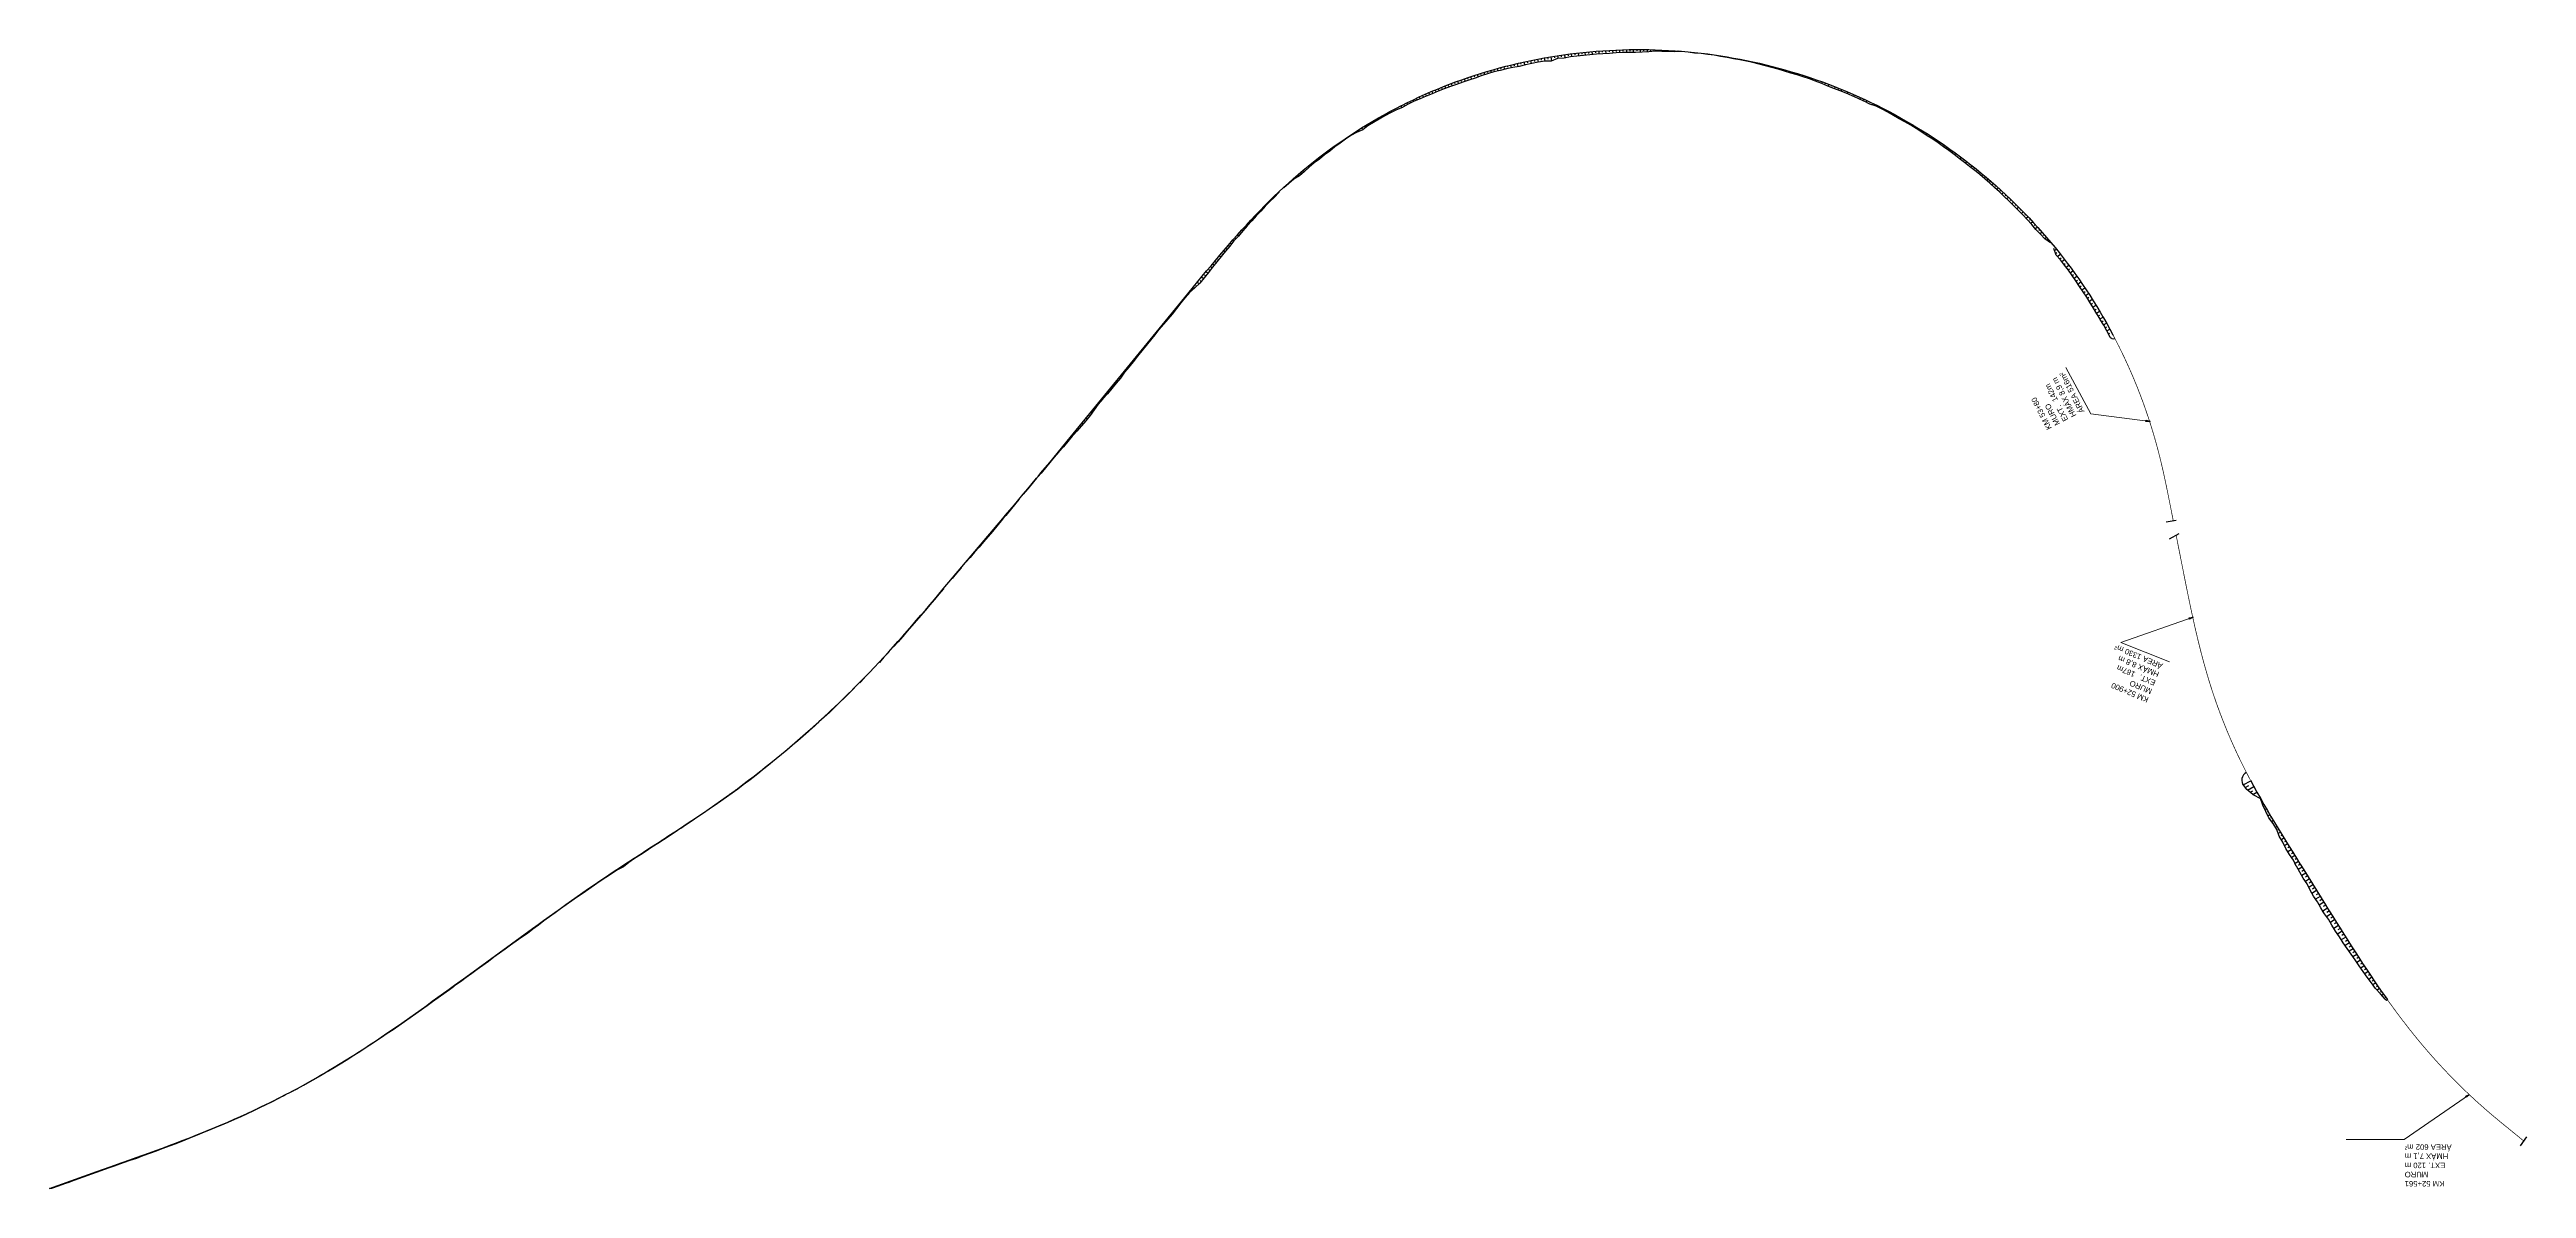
# Model space of a CAD drawing. Header units: metres. Extents: x 288738 to 324331, y 7399322 to 7465117.
# Drawn here: x 312803 to 314604, y 7432066 to 7432894 of the extents above; entities that cross this region are included whole.
import ezdxf

# ---------------------------------------------------------------- set-up
doc = ezdxf.new("R2010")
doc.units = ezdxf.units.M
doc.header["$LTSCALE"] = 10
for name, color, linetype in [('F-HZ-ATERRO-TALUDE', 110, 'Continuous'), ('F-HZ-MUROS', 210, 'Continuous'), ('F-HZ-PIANO-CORTE', 10, 'Continuous'), ('F-HZ-TALUDE', 2, 'Continuous')]:
    doc.layers.add(name, color=color, linetype=linetype)
doc.layers.add('U-HZ-TEXTO-MUROS', color=2, linetype='Continuous', lineweight=0)
doc.styles.add('ARIAL', font='arial.ttf')
doc.styles.add('DIM', font='arial.ttf', dxfattribs={"width": 0.8})
doc.dimstyles.new('U-1_2000', dxfattribs={"dimscale": 2, "dimtxt": 1.5, "dimasz": 0.75, "dimexe": 0.75, "dimexo": 0.75, "dimgap": 0.25, "dimtad": 1, "dimzin": 4, "dimtxsty": 'DIM', "dimblk": 'ARCHTICK', "dimcen": 0.7, "dimdle": 0.75, "dimclrd": 256, "dimclre": 256, "dimclrt": 256, "dimaunit": 1, "dimadec": 3, "dimazin": 2, "dimtfac": 1, "dimtofl": 0, "dimtmove": 0, "dimatfit": 3, "dimldrblk": 'CLOSEDBLANK', "dimfxl": 0, "dimtolj": 1, "dimtzin": 0, "dimlwd": -1, "dimlwe": -1, "dimarcsym": 0})

# ---------------------------------------------------------------- blocks, each defined once
blk = doc.blocks.new('_ArchTick')
at = {"color": 0, "linetype": 'ByBlock', "const_width": 0.15}
blk.add_lwpolyline([(-0.5, -0.5), (0.5, 0.5)], dxfattribs=at)

msp = doc.modelspace()

# ---------------------------------------------------------------- linework, layer by layer
at = {"layer": 'F-HZ-ATERRO-TALUDE', "linetype": 'Continuous', "lineweight": -3}
for p, q in [((313911.725, 7432891.275), (313911.852, 7432890.21)), ((313914.221, 7432891.567), (313914.469, 7432889.361)), ((313916.719, 7432891.841), (313916.84, 7432890.696)), ((313919.22, 7432892.099), (313919.447, 7432889.81)), ((313921.721, 7432892.342), (313921.824, 7432891.236)), ((313924.224, 7432892.567), (313924.412, 7432890.399)), ((313926.729, 7432892.78), (313926.815, 7432891.71)), ((313929.235, 7432892.97), (313929.395, 7432890.796)), ((313931.742, 7432893.152), (313931.817, 7432892.036)), ((313934.251, 7432893.309), (313934.389, 7432891.047)), ((313936.761, 7432893.461), (313936.823, 7432892.318)), ((313939.272, 7432893.584), (313939.377, 7432891.375)), ((313941.781, 7432893.704), (313941.825, 7432892.641)), ((313944.292, 7432893.794), (313944.365, 7432891.714)), ((313946.804, 7432893.881), (313946.833, 7432892.861)), ((313949.316, 7432893.94), (313949.361, 7432891.893)), ((313951.829, 7432893.993), (313951.845, 7432892.966)), ((313954.342, 7432894.022), (313954.361, 7432891.967)), ((313956.854, 7432894.04), (313956.857, 7432893.034)), ((313959.363, 7432894.038), (313959.356, 7432892.157)), ((313961.871, 7432894.024), (313961.862, 7432893.148)), ((313964.378, 7432893.991), (313964.351, 7432892.373)), ((313966.88, 7432893.943), (313966.864, 7432893.226)), ((313969.377, 7432893.88), (313969.342, 7432892.678)), ((313971.878, 7432893.798), (313971.858, 7432893.256)), ((313974.382, 7432893.704), (313974.339, 7432892.662)), ((313976.886, 7432893.589), (313976.862, 7432893.094)), ((313979.388, 7432893.465), (313979.337, 7432892.531)), ((313981.887, 7432893.316), (313981.862, 7432892.904)), ((313984.384, 7432893.161), (313984.336, 7432892.458)), ((313986.87, 7432892.98), (313986.852, 7432892.749)), ((313989.351, 7432892.796), (313989.334, 7432892.589)), ((313991.842, 7432892.581), (313991.832, 7432892.464)), ((313994.334, 7432892.364), (313994.308, 7432892.087)), ((313996.821, 7432892.118), (313996.802, 7432891.922)), ((313999.309, 7432891.868), (313999.259, 7432891.392)), ((314001.795, 7432891.591), (314001.774, 7432891.402)), ((314004.279, 7432891.308), (314004.245, 7432891.025)), ((313833.691, 7432873.529), (313834.014, 7432872.582)), ((313836.073, 7432874.331), (313836.699, 7432872.455)), ((313838.457, 7432875.126), (313838.759, 7432874.199)), ((313840.848, 7432875.894), (313841.416, 7432874.114)), ((313843.239, 7432876.658), (313843.504, 7432875.808)), ((313845.641, 7432877.393), (313846.161, 7432875.685)), ((313848.044, 7432878.124), (313848.298, 7432877.269)), ((313850.455, 7432878.829), (313850.941, 7432877.152)), ((313852.867, 7432879.526), (313853.103, 7432878.691)), ((313855.285, 7432880.199), (313855.772, 7432878.43)), ((313857.707, 7432880.863), (313857.954, 7432879.942)), ((313860.136, 7432881.506), (313860.621, 7432879.65)), ((313862.567, 7432882.137), (313862.809, 7432881.188)), ((313865.004, 7432882.749), (313865.493, 7432880.77)), ((313867.442, 7432883.345), (313867.695, 7432882.294)), ((313869.884, 7432883.926), (313870.411, 7432881.664)), ((313872.334, 7432884.489), (313872.593, 7432883.344)), ((313874.788, 7432885.04), (313875.276, 7432882.808)), ((313877.246, 7432885.568), (313877.485, 7432884.441)), ((313879.707, 7432886.088), (313880.179, 7432883.783)), ((313882.173, 7432886.582), (313882.396, 7432885.453)), ((313884.639, 7432887.071), (313885.058, 7432884.878)), ((313887.11, 7432887.53), (313887.317, 7432886.411)), ((313889.582, 7432887.987), (313889.992, 7432885.681)), ((313892.022, 7432888.408), (313892.257, 7432887.033)), ((313894.463, 7432888.824), (313894.971, 7432885.735)), ((313896.879, 7432889.209), (313897.076, 7432887.958)), ((313899.297, 7432889.59), (313899.605, 7432887.561)), ((313901.776, 7432889.955), (313901.938, 7432888.839)), ((313904.258, 7432890.312), (313904.583, 7432887.971)), ((313906.744, 7432890.647), (313906.886, 7432889.566)), ((313909.231, 7432890.971), (313909.49, 7432888.907)), ((314006.76, 7432891.001), (314006.748, 7432890.903)), ((314009.239, 7432890.684), (314009.218, 7432890.525)), ((314011.716, 7432890.347), (314011.7, 7432890.229)), ((314014.193, 7432889.997), (314014.15, 7432889.702)), ((314016.667, 7432889.63), (314016.642, 7432889.465)), ((314019.14, 7432889.247), (314019.081, 7432888.879)), ((314021.61, 7432888.849), (314021.576, 7432888.643)), ((314024.078, 7432888.433), (314024.002, 7432887.99)), ((314026.544, 7432888.005), (314026.502, 7432887.772)), ((314029.006, 7432887.556), (314028.916, 7432887.068)), ((314031.467, 7432887.097), (314031.418, 7432886.843)), ((314033.923, 7432886.616), (314033.823, 7432886.11)), ((314036.378, 7432886.127), (314036.328, 7432885.88)), ((314038.828, 7432885.613), (314038.719, 7432885.095)), ((314041.277, 7432885.094), (314041.218, 7432884.821)), ((314043.72, 7432884.547), (314043.603, 7432884.027)), ((314046.162, 7432883.997), (314046.105, 7432883.75)), ((314048.597, 7432883.419), (314048.465, 7432882.866)), ((314051.031, 7432882.837), (314050.956, 7432882.531)), ((314053.459, 7432882.229), (314053.291, 7432881.56)), ((314055.887, 7432881.614), (314055.794, 7432881.253)), ((314058.309, 7432880.976), (314058.109, 7432880.222)), ((314060.728, 7432880.328), (314060.618, 7432879.925)), ((314063.141, 7432879.661), (314062.889, 7432878.758)), ((314065.552, 7432878.981), (314065.412, 7432878.493)), ((314067.959, 7432878.284), (314067.661, 7432877.264)), ((314070.362, 7432877.571), (314070.209, 7432877.059)), ((314072.761, 7432876.844), (314072.457, 7432875.854)), ((314075.154, 7432876.1), (314075.005, 7432875.623)), ((314077.543, 7432875.344), (314077.25, 7432874.428)), ((314079.926, 7432874.567), (314079.778, 7432874.115)), ((314082.306, 7432873.782), (314082.002, 7432872.873)), ((313789.664, 7432855.273), (313790.232, 7432854.115)), ((313791.92, 7432856.366), (313792.189, 7432855.808)), ((313794.18, 7432857.454), (313794.702, 7432856.352)), ((313796.449, 7432858.515), (313796.731, 7432857.911)), ((313798.721, 7432859.574), (313799.33, 7432858.243)), ((313801.009, 7432860.605), (313801.318, 7432859.918)), ((313803.298, 7432861.633), (313803.926, 7432860.212)), ((313805.598, 7432862.635), (313805.927, 7432861.878)), ((313807.902, 7432863.632), (313808.576, 7432862.048)), ((313810.217, 7432864.605), (313810.541, 7432863.829)), ((313812.535, 7432865.57), (313813.163, 7432864.037)), ((313814.862, 7432866.514), (313815.173, 7432865.741)), ((313817.193, 7432867.446), (313817.817, 7432865.863)), ((313819.531, 7432868.36), (313819.852, 7432867.531)), ((313821.875, 7432869.26), (313822.533, 7432867.525)), ((313824.226, 7432870.145), (313824.562, 7432869.239)), ((313826.584, 7432871.013), (313827.26, 7432869.154)), ((313828.947, 7432871.868), (313829.283, 7432870.925)), ((313831.317, 7432872.703), (313831.978, 7432870.809)), ((314084.676, 7432872.975), (314084.505, 7432872.477)), ((314087.044, 7432872.161), (314086.658, 7432871.054)), ((314089.406, 7432871.321), (314089.201, 7432870.746)), ((314091.768, 7432870.477), (314091.337, 7432869.292)), ((314094.117, 7432869.606), (314093.88, 7432868.965)), ((314096.467, 7432868.732), (314095.948, 7432867.359)), ((314098.808, 7432867.83), (314098.55, 7432867.158)), ((314101.148, 7432866.923), (314100.631, 7432865.607)), ((314103.478, 7432865.993), (314103.217, 7432865.34)), ((314105.805, 7432865.055), (314105.279, 7432863.764)), ((314108.124, 7432864.097), (314107.86, 7432863.462)), ((314110.438, 7432863.128), (314109.908, 7432861.873)), ((314112.744, 7432862.141), (314112.475, 7432861.515)), ((314115.045, 7432861.141), (314114.495, 7432859.886)), ((314117.339, 7432860.126), (314117.057, 7432859.493)), ((314119.627, 7432859.096), (314119.062, 7432857.851)), ((314121.908, 7432858.054), (314121.632, 7432857.455)), ((314124.179, 7432856.993), (314123.613, 7432855.785)), ((314126.447, 7432855.923), (314126.146, 7432855.291)), ((313756.837, 7432837.077), (313757.229, 7432836.445)), ((313758.968, 7432838.383), (313759.624, 7432837.31)), ((313761.1, 7432839.685), (313761.373, 7432839.231)), ((313763.253, 7432840.968), (313763.789, 7432840.064)), ((313765.411, 7432842.245), (313765.674, 7432841.794)), ((313767.58, 7432843.501), (313768.102, 7432842.594)), ((313769.755, 7432844.747), (313770.006, 7432844.303)), ((313771.939, 7432845.975), (313772.396, 7432845.156)), ((313774.129, 7432847.19), (313774.348, 7432846.791)), ((313776.329, 7432848.39), (313776.784, 7432847.547)), ((313778.537, 7432849.576), (313778.772, 7432849.133)), ((313780.752, 7432850.748), (313781.235, 7432849.824)), ((313782.968, 7432851.898), (313783.25, 7432851.352)), ((313785.187, 7432853.037), (313785.869, 7432851.692)), ((313787.423, 7432854.16), (313787.748, 7432853.507)), ((314128.694, 7432854.837), (314128.176, 7432853.767)), ((314130.93, 7432853.748), (314130.736, 7432853.354)), ((314133.168, 7432852.631), (314132.809, 7432851.913)), ((314135.406, 7432851.506), (314135.229, 7432851.159)), ((314137.631, 7432850.358), (314137.254, 7432849.627)), ((314139.856, 7432849.206), (314139.654, 7432848.82)), ((314142.066, 7432848.027), (314141.628, 7432847.204)), ((314144.276, 7432846.846), (314144.04, 7432846.41)), ((314146.472, 7432845.639), (314145.976, 7432844.735)), ((314148.666, 7432844.428), (314148.409, 7432843.966)), ((314150.849, 7432843.195), (314150.348, 7432842.309)), ((314153.026, 7432841.954), (314152.783, 7432841.531)), ((314155.192, 7432840.695), (314154.721, 7432839.886)), ((314157.353, 7432839.426), (314157.12, 7432839.032)), ((314159.503, 7432838.14), (314159.028, 7432837.347)), ((313732.03, 7432820.25), (313732.297, 7432819.887)), ((313734.05, 7432821.73), (313734.556, 7432821.034)), ((313736.077, 7432823.196), (313736.288, 7432822.902)), ((313738.116, 7432824.647), (313738.494, 7432824.111)), ((313740.164, 7432826.088), (313740.346, 7432825.826)), ((313742.223, 7432827.511), (313742.548, 7432827.038)), ((313744.287, 7432828.925), (313744.424, 7432828.723)), ((313746.366, 7432830.319), (313746.625, 7432829.93)), ((313748.449, 7432831.707), (313748.577, 7432831.512)), ((313750.542, 7432833.07), (313750.876, 7432832.556)), ((313752.64, 7432834.43), (313752.85, 7432834.101)), ((313754.736, 7432835.753), (313755.344, 7432834.788)), ((314161.645, 7432836.843), (314161.385, 7432836.416)), ((314163.777, 7432835.533), (314163.172, 7432834.553)), ((314165.902, 7432834.206), (314165.583, 7432833.696)), ((314168.023, 7432832.867), (314167.391, 7432831.873)), ((314170.132, 7432831.512), (314169.81, 7432831.012)), ((314172.235, 7432830.147), (314171.569, 7432829.128)), ((314174.326, 7432828.763), (314173.99, 7432828.255)), ((314176.413, 7432827.372), (314175.738, 7432826.367)), ((314178.485, 7432825.961), (314178.123, 7432825.431)), ((314180.554, 7432824.545), (314179.775, 7432823.418)), ((314182.608, 7432823.105), (314182.213, 7432822.542)), ((314184.661, 7432821.663), (314183.864, 7432820.54)), ((314186.696, 7432820.196), (314186.288, 7432819.629)), ((313708.638, 7432801.509), (313708.954, 7432801.145)), ((313710.505, 7432803.128), (313711.414, 7432802.067)), ((313712.418, 7432804.748), (313712.868, 7432804.215)), ((313714.334, 7432806.367), (313715.201, 7432805.326)), ((313716.264, 7432807.958), (313716.632, 7432807.51)), ((313718.195, 7432809.544), (313718.812, 7432808.784)), ((313720.149, 7432811.113), (313720.435, 7432810.756)), ((313722.105, 7432812.674), (313722.671, 7432811.956)), ((313724.069, 7432814.211), (313724.425, 7432813.754)), ((313726.042, 7432815.742), (313726.803, 7432814.751)), ((313728.025, 7432817.254), (313728.324, 7432816.86)), ((313730.018, 7432818.757), (313730.526, 7432818.077)), ((314188.729, 7432818.726), (314187.892, 7432817.578)), ((314190.746, 7432817.235), (314190.312, 7432816.647)), ((314192.76, 7432815.737), (314191.864, 7432814.541)), ((314194.759, 7432814.221), (314194.303, 7432813.62)), ((314196.753, 7432812.696), (314195.83, 7432811.496)), ((314198.734, 7432811.155), (314198.272, 7432810.562)), ((314200.707, 7432809.604), (314199.783, 7432808.435)), ((314202.668, 7432808.039), (314202.208, 7432807.465)), ((314204.62, 7432806.462), (314203.692, 7432805.317)), ((314206.563, 7432804.874), (314206.088, 7432804.296)), ((314208.493, 7432803.27), (314207.53, 7432802.113)), ((314210.416, 7432801.658), (314209.929, 7432801.08)), ((313701.193, 7432794.868), (313701.314, 7432794.736)), ((313703.039, 7432796.553), (313703.369, 7432796.187)), ((313704.904, 7432798.222), (313705.087, 7432798.016)), ((313706.774, 7432799.886), (313707.162, 7432799.445)), ((314212.325, 7432800.029), (314211.336, 7432798.871)), ((314214.228, 7432798.393), (314213.725, 7432797.811)), ((314216.115, 7432796.738), (314215.085, 7432795.563)), ((314217.999, 7432795.079), (314217.47, 7432794.484)), ((314219.864, 7432793.399), (314218.776, 7432792.19)), ((314221.727, 7432791.717), (314221.167, 7432791.103)), ((314223.569, 7432790.011), (314222.447, 7432788.796)), ((314225.41, 7432788.304), (314224.847, 7432787.702)), ((314227.231, 7432786.576), (314226.101, 7432785.382)), ((314229.049, 7432784.844), (314228.477, 7432784.249)), ((314230.849, 7432783.095), (314229.668, 7432781.879)), ((314232.643, 7432781.339), (314232.038, 7432780.724)), ((314234.422, 7432779.567), (314233.21, 7432778.35)), ((314236.193, 7432777.786), (314235.586, 7432777.186)), ((314237.95, 7432775.993), (314236.741, 7432774.811)), ((314239.696, 7432774.189), (314239.081, 7432773.596)), ((314241.431, 7432772.375), (314240.154, 7432771.157)), ((314243.154, 7432770.547), (314242.503, 7432769.935)), ((314244.867, 7432768.711), (314243.558, 7432767.496)), ((314246.563, 7432766.862), (314245.876, 7432766.232)), ((314248.253, 7432765.006), (314246.787, 7432763.679)), ((314249.925, 7432763.133), (314249.208, 7432762.492)), ((314251.592, 7432761.257), (314250.224, 7432760.05)), ((314253.239, 7432759.363), (314252.589, 7432758.796)), ((314254.882, 7432757.467), (314253.65, 7432756.408)), ((314256.443, 7432755.622), (314256.081, 7432755.315)), ((314257.997, 7432753.784), (314257.797, 7432753.617)), ((313492.409, 7432549.053), (313492.661, 7432548.839)), ((313494.023, 7432550.962), (313494.136, 7432550.866)), ((313495.637, 7432552.87), (313495.828, 7432552.709)), ((313497.251, 7432554.78), (313497.333, 7432554.71)), ((313498.863, 7432556.69), (313499.028, 7432556.551)), ((313500.475, 7432558.6), (313500.563, 7432558.526)), ((313502.086, 7432560.512), (313502.238, 7432560.383)), ((313503.695, 7432562.424), (313503.751, 7432562.377)), ((313505.304, 7432564.337), (313505.387, 7432564.267)), ((313506.912, 7432566.251), (313506.944, 7432566.224)), ((313477.881, 7432531.873), (313477.989, 7432531.781)), ((313479.495, 7432533.782), (313479.733, 7432533.581)), ((313481.109, 7432535.69), (313481.239, 7432535.581)), ((313482.724, 7432537.599), (313482.986, 7432537.377)), ((313484.338, 7432539.508), (313484.467, 7432539.399)), ((313485.952, 7432541.417), (313486.213, 7432541.197)), ((313487.566, 7432543.326), (313487.701, 7432543.213)), ((313489.181, 7432545.235), (313489.452, 7432545.006)), ((313490.795, 7432547.144), (313490.93, 7432547.03)), ((313469.811, 7432522.329), (313469.904, 7432522.249)), ((313471.424, 7432524.237), (313471.49, 7432524.182)), ((313473.039, 7432526.146), (313473.195, 7432526.014)), ((313474.653, 7432528.055), (313474.741, 7432527.981)), ((313476.267, 7432529.964), (313476.463, 7432529.798)), ((313405.992, 7432448.638), (313406.096, 7432448.54)), ((313407.691, 7432450.468), (313407.833, 7432450.335)), ((313409.39, 7432452.298), (313409.428, 7432452.263)), ((313411.079, 7432454.141), (313411.155, 7432454.071)), ((313412.768, 7432455.984), (313412.805, 7432455.95)), ((313392.148, 7432434.212), (313392.194, 7432434.166)), ((313393.897, 7432435.997), (313393.991, 7432435.905)), ((314411.071, 7432348.438), (314410.965, 7432348.377)), ((314412.295, 7432346.29), (314411.768, 7432345.988)), ((314413.529, 7432344.143), (314413.13, 7432343.912)), ((314414.775, 7432341.995), (314413.752, 7432341.4)), ((314416.027, 7432339.848), (314415.42, 7432339.493)), ((314417.29, 7432337.702), (314415.933, 7432336.902)), ((314418.556, 7432335.56), (314417.864, 7432335.15)), ((314419.829, 7432333.424), (314418.63, 7432332.708)), ((314421.108, 7432331.287), (314420.571, 7432330.964)), ((314422.397, 7432329.148), (314421.322, 7432328.499)), ((314423.685, 7432327.02), (314423.097, 7432326.663)), ((314424.965, 7432324.919), (314423.427, 7432323.981)), ((314426.25, 7432322.813), (314425.329, 7432322.249)), ((314427.555, 7432320.687), (314425.629, 7432319.504)), ((314428.86, 7432318.563), (314427.846, 7432317.938)), ((314430.167, 7432316.448), (314427.947, 7432315.075)), ((314431.476, 7432314.332), (314430.283, 7432313.592)), ((314432.794, 7432312.211), (314430.381, 7432310.712)), ((314434.112, 7432310.091), (314432.904, 7432309.339)), ((314435.43, 7432307.975), (314433.157, 7432306.558)), ((314438.061, 7432303.755), (314435.631, 7432302.238)), ((314436.748, 7432305.86), (314435.659, 7432305.181)), ((314440.698, 7432299.53), (314437.929, 7432297.802)), ((314439.375, 7432301.649), (314438.038, 7432300.814)), ((314442.02, 7432297.412), (314440.592, 7432296.52)), ((314443.344, 7432295.291), (314440.449, 7432293.484)), ((314445.992, 7432291.05), (314443.09, 7432289.239)), ((314444.668, 7432293.171), (314443.205, 7432292.258)), ((314448.632, 7432286.821), (314445.522, 7432284.879)), ((314447.315, 7432288.931), (314445.864, 7432288.025)), ((314451.274, 7432282.59), (314447.914, 7432280.492)), ((314449.95, 7432284.709), (314448.298, 7432283.678)), ((314452.597, 7432280.47), (314450.895, 7432279.407)), ((314453.921, 7432278.349), (314450.563, 7432276.253)), ((314456.568, 7432274.11), (314453.18, 7432271.995)), ((314455.245, 7432276.229), (314453.585, 7432275.193)), ((314459.215, 7432269.87), (314455.74, 7432267.7)), ((314457.891, 7432271.99), (314456.166, 7432270.913)), ((314461.86, 7432265.636), (314458.542, 7432263.564)), ((314460.539, 7432267.75), (314458.804, 7432266.666)), ((314464.507, 7432261.405), (314461.273, 7432259.382)), ((314463.182, 7432263.522), (314461.591, 7432262.528)), ((314467.159, 7432257.173), (314463.852, 7432255.099)), ((314465.832, 7432259.289), (314464.19, 7432258.26)), ((314469.815, 7432252.945), (314466.515, 7432250.867)), ((314468.485, 7432255.057), (314466.822, 7432254.013)), ((314472.479, 7432248.724), (314469.245, 7432246.678)), ((314471.144, 7432250.832), (314469.507, 7432249.8)), ((314475.153, 7432244.513), (314472.02, 7432242.519)), ((314473.813, 7432246.616), (314472.216, 7432245.603)), ((314477.837, 7432240.312), (314474.848, 7432238.396)), ((314476.492, 7432242.41), (314474.956, 7432241.429)), ((314479.182, 7432238.213), (314477.73, 7432237.279)), ((314480.533, 7432236.122), (314477.742, 7432234.319)), ((314481.884, 7432234.03), (314480.546, 7432233.162)), ((314483.245, 7432231.942), (314480.617, 7432230.229)), ((314484.607, 7432229.855), (314483.315, 7432229.008)), ((314485.978, 7432227.773), (314483.433, 7432226.097)), ((314487.35, 7432225.692), (314486.097, 7432224.863)), ((314488.73, 7432223.618), (314486.269, 7432221.979)), ((314490.112, 7432221.545), (314488.904, 7432220.736)), ((314491.502, 7432219.48), (314489.189, 7432217.922)), ((314492.893, 7432217.418), (314491.797, 7432216.674)), ((314494.294, 7432215.361), (314492.219, 7432213.945)), ((314495.699, 7432213.307), (314494.72, 7432212.634)), ((314497.109, 7432211.267), (314495.352, 7432210.051)), ((314498.521, 7432209.232), (314497.762, 7432208.703)), ((314499.944, 7432207.201), (314498.644, 7432206.288)), ((314501.375, 7432205.172), (314500.827, 7432204.785)), ((314502.793, 7432203.172), (314502.052, 7432202.643)), ((312978.45, 7432136.353), (312978.474, 7432136.308)), ((312980.653, 7432137.53), (312980.694, 7432137.452)), ((312982.854, 7432138.706), (312982.997, 7432138.439))]:
    msp.add_line(p, q, dxfattribs=at)
at = {"layer": 'F-HZ-MUROS'}
for p, q in [((314349.253, 7432551.622), (314341.908, 7432550.38)), ((314603.891, 7432103.446), (314599.311, 7432096.969))]:
    msp.add_line(p, q, dxfattribs=at)
at = {"layer": 'F-HZ-MUROS', "linetype": 'Continuous', "lineweight": -3, "const_width": 0.5}
for points in [[(314347.095, 7432551.195), (314345.499, 7432559.265), (314344.538, 7432564.114), (314343.573, 7432568.95), (314342.595, 7432573.772), (314341.597, 7432578.578), (314340.573, 7432583.367), (314339.516, 7432588.137), (314338.417, 7432592.885), (314337.271, 7432597.611), (314336.072, 7432602.311), (314334.817, 7432606.985), (314333.508, 7432611.631), (314332.145, 7432616.25), (314330.729, 7432620.839), (314329.261, 7432625.399), (314327.74, 7432629.929), (314326.169, 7432634.428), (314324.545, 7432638.902), (314322.867, 7432643.355), (314321.135, 7432647.787), (314319.349, 7432652.197), (314317.51, 7432656.584), (314315.618, 7432660.948), (314313.673, 7432665.288), (314311.676, 7432669.604), (314309.626, 7432673.895), (314307.525, 7432678.16), (314305.371, 7432682.4), (314303.317, 7432686.33), (314303.315, 7432686.333)], [(314347.095, 7432551.195), (314345.499, 7432559.265), (314344.538, 7432564.114), (314343.573, 7432568.95), (314342.595, 7432573.772), (314341.597, 7432578.578), (314340.573, 7432583.367), (314339.516, 7432588.137), (314338.417, 7432592.885), (314337.271, 7432597.611), (314336.072, 7432602.311), (314334.817, 7432606.985), (314333.508, 7432611.631), (314332.145, 7432616.25), (314330.729, 7432620.839), (314329.261, 7432625.399), (314327.74, 7432629.929), (314326.169, 7432634.428), (314324.545, 7432638.902), (314322.867, 7432643.355), (314321.135, 7432647.787), (314319.349, 7432652.197), (314317.51, 7432656.584), (314315.618, 7432660.948), (314313.673, 7432665.288), (314311.676, 7432669.604), (314309.626, 7432673.895), (314307.525, 7432678.16), (314305.371, 7432682.4), (314303.317, 7432686.33), (314303.315, 7432686.333)], [(314403.106, 7432362.921), (314402.946, 7432363.221), (314400.541, 7432367.823), (314398.18, 7432372.463), (314395.866, 7432377.142), (314393.606, 7432381.862), (314391.405, 7432386.617), (314389.266, 7432391.401), (314387.191, 7432396.213), (314385.179, 7432401.051), (314383.23, 7432405.916), (314381.346, 7432410.805), (314379.527, 7432415.719), (314377.772, 7432420.657), (314376.083, 7432425.617), (314374.459, 7432430.598), (314372.902, 7432435.589), (314371.412, 7432440.586), (314369.98, 7432445.587), (314368.606, 7432450.59), (314367.287, 7432455.594), (314366.016, 7432460.596), (314364.79, 7432465.596), (314363.606, 7432470.593), (314362.461, 7432475.585), (314361.349, 7432480.57), (314360.267, 7432485.549), (314359.213, 7432490.52), (314358.182, 7432495.482), (314357.168, 7432500.434), (314356.172, 7432505.376), (314355.189, 7432510.307), (314354.212, 7432515.226), (314353.24, 7432520.133), (314349.168, 7432540.719)], [(314403.106, 7432362.921), (314402.946, 7432363.221), (314400.541, 7432367.823), (314398.18, 7432372.463), (314395.866, 7432377.142), (314393.606, 7432381.862), (314391.405, 7432386.617), (314389.266, 7432391.401), (314387.191, 7432396.213), (314385.179, 7432401.051), (314383.23, 7432405.916), (314381.346, 7432410.805), (314379.527, 7432415.719), (314377.772, 7432420.657), (314376.083, 7432425.617), (314374.459, 7432430.598), (314372.902, 7432435.589), (314371.412, 7432440.586), (314369.98, 7432445.587), (314368.606, 7432450.59), (314367.287, 7432455.594), (314366.016, 7432460.596), (314364.79, 7432465.596), (314363.606, 7432470.593), (314362.461, 7432475.585), (314361.349, 7432480.57), (314360.267, 7432485.549), (314359.213, 7432490.52), (314358.182, 7432495.482), (314357.168, 7432500.434), (314356.172, 7432505.376), (314355.189, 7432510.307), (314354.212, 7432515.226), (314353.24, 7432520.133), (314349.168, 7432540.719)], [(314502.795, 7432203.169), (314505.027, 7432200.061), (314508.063, 7432195.894), (314511.142, 7432191.747), (314514.266, 7432187.622), (314517.437, 7432183.52), (314520.654, 7432179.444), (314523.921, 7432175.395), (314527.24, 7432171.377), (314530.613, 7432167.393), (314534.035, 7432163.448), (314537.505, 7432159.545), (314541.023, 7432155.684), (314544.587, 7432151.867), (314548.198, 7432148.094), (314551.854, 7432144.365), (314555.555, 7432140.68), (314559.302, 7432137.042), (314563.092, 7432133.449), (314566.926, 7432129.902), (314570.802, 7432126.403), (314574.721, 7432122.951), (314578.682, 7432119.547), (314582.685, 7432116.192), (314583.782, 7432115.286), (314583.881, 7432115.206)], [(314502.795, 7432203.169), (314505.027, 7432200.061), (314508.063, 7432195.894), (314511.142, 7432191.747), (314514.266, 7432187.622), (314517.437, 7432183.52), (314520.654, 7432179.444), (314523.921, 7432175.395), (314527.24, 7432171.377), (314530.613, 7432167.393), (314534.035, 7432163.448), (314537.505, 7432159.545), (314541.023, 7432155.684), (314544.587, 7432151.867), (314548.198, 7432148.094), (314551.854, 7432144.365), (314555.555, 7432140.68), (314559.302, 7432137.042), (314563.092, 7432133.449), (314566.926, 7432129.902), (314570.802, 7432126.403), (314574.721, 7432122.951), (314578.682, 7432119.547), (314582.685, 7432116.192), (314583.782, 7432115.286), (314601.85, 7432100.56)]]:
    msp.add_lwpolyline(points, dxfattribs=at)
at = {"layer": 'F-HZ-MUROS'}
msp.add_lwpolyline([(314351.194, 7432541.812), (314344.034, 7432537.948)], dxfattribs=at)
at = {"layer": 'F-HZ-PIANO-CORTE'}
for p, q in [((313690.687, 7432784.205), (313690.349, 7432784.547)), ((313692.524, 7432785.901), (313692.33, 7432786.1)), ((313694.294, 7432787.664), (313693.93, 7432788.041)), ((313695.993, 7432789.498), (313695.863, 7432789.634)), ((313673.711, 7432765.865), (313673.003, 7432766.511)), ((313675.378, 7432767.728), (313675.041, 7432768.039)), ((313677.043, 7432769.593), (313676.404, 7432770.186)), ((313678.688, 7432771.475), (313678.404, 7432771.742)), ((313680.351, 7432773.341), (313679.836, 7432773.83)), ((313682.104, 7432775.124), (313681.836, 7432775.381)), ((313683.835, 7432776.927), (313683.304, 7432777.44)), ((313685.503, 7432778.789), (313685.278, 7432779.009)), ((313687.189, 7432780.634), (313686.807, 7432781.013)), ((313688.916, 7432782.442), (313688.745, 7432782.613)), ((313657.414, 7432746.926), (313656.429, 7432747.766)), ((313659.029, 7432748.834), (313658.545, 7432749.248)), ((313660.664, 7432750.725), (313659.697, 7432751.558)), ((313662.219, 7432752.681), (313661.779, 7432753.063)), ((313663.757, 7432754.652), (313662.983, 7432755.328)), ((313665.465, 7432756.476), (313665.051, 7432756.84)), ((313667.199, 7432758.277), (313666.292, 7432759.079)), ((313668.819, 7432760.181), (313668.39, 7432760.562)), ((313670.428, 7432762.094), (313669.633, 7432762.808)), ((313672.069, 7432763.98), (313671.693, 7432764.32)), ((314260.67, 7432748.021), (314261.902, 7432749.022)), ((313643.308, 7432729.4), (313642.627, 7432729.962)), ((313644.884, 7432731.341), (313643.541, 7432732.451)), ((313646.426, 7432733.308), (313645.783, 7432733.841)), ((313647.952, 7432735.289), (313646.741, 7432736.296)), ((313649.517, 7432737.238), (313648.932, 7432737.726)), ((313651.101, 7432739.173), (313649.954, 7432740.133)), ((313652.702, 7432741.092), (313652.135, 7432741.569)), ((313654.312, 7432743.005), (313653.183, 7432743.958)), ((313655.871, 7432744.959), (313655.338, 7432745.411)), ((314261.486, 7432745.658), (314262.435, 7432746.419)), ((314262.817, 7432743.609), (314264.905, 7432745.262)), ((314264.541, 7432741.798), (314265.496, 7432742.545)), ((314266.095, 7432739.846), (314267.985, 7432741.303)), ((314267.562, 7432737.822), (314268.537, 7432738.564)), ((314269.05, 7432735.813), (314271.022, 7432737.294)), ((314270.543, 7432733.808), (314271.535, 7432734.543)), ((314272.028, 7432731.797), (314274.009, 7432733.245)), ((314273.511, 7432729.784), (314274.5, 7432730.497)), ((314274.905, 7432727.709), (314276.943, 7432729.158)), ((313626.32, 7432711.151), (313626.236, 7432711.22)), ((313627.916, 7432713.076), (313627.736, 7432713.223)), ((313629.538, 7432714.978), (313629.429, 7432715.067)), ((313631.173, 7432716.869), (313630.903, 7432717.09)), ((313632.974, 7432718.594), (313632.723, 7432718.799)), ((313634.861, 7432720.234), (313634.035, 7432720.911)), ((313636.707, 7432721.919), (313636.156, 7432722.371)), ((313638.53, 7432723.63), (313637.178, 7432724.739)), ((313640.184, 7432725.496), (313639.473, 7432726.08)), ((313641.74, 7432727.453), (313640.352, 7432728.595)), ((314276.295, 7432725.631), (314277.345, 7432726.368)), ((314277.666, 7432723.54), (314279.824, 7432725.034)), ((314279.046, 7432721.456), (314280.147, 7432722.208)), ((314280.47, 7432719.401), (314282.653, 7432720.871)), ((314281.894, 7432717.346), (314282.972, 7432718.062)), ((314283.317, 7432715.291), (314285.428, 7432716.673)), ((314284.697, 7432713.208), (314285.747, 7432713.885)), ((314286.008, 7432711.078), (314288.149, 7432712.441)), ((313612.089, 7432693.736), (313611.906, 7432693.886)), ((313613.734, 7432695.618), (313613.611, 7432695.718)), ((313615.388, 7432697.492), (313615.071, 7432697.752)), ((313617.014, 7432699.391), (313616.834, 7432699.539)), ((313618.626, 7432701.302), (313618.238, 7432701.62)), ((313620.193, 7432703.25), (313620.007, 7432703.402)), ((313621.737, 7432705.216), (313621.404, 7432705.489)), ((313623.253, 7432707.204), (313623.12, 7432707.313)), ((313624.755, 7432709.202), (313624.569, 7432709.355)), ((314287.299, 7432708.938), (314288.394, 7432709.625)), ((314288.57, 7432706.785), (314290.815, 7432708.174)), ((314289.846, 7432704.635), (314290.986, 7432705.33)), ((314291.125, 7432702.487), (314293.427, 7432703.871)), ((314292.428, 7432700.354), (314293.569, 7432701.03)), ((314293.734, 7432698.222), (314295.986, 7432699.536)), ((314295.012, 7432696.073), (314296.124, 7432696.712)), ((314296.298, 7432693.93), (314298.485, 7432695.165)), ((313597.932, 7432676.256), (313597.795, 7432676.368)), ((313599.552, 7432678.16), (313599.241, 7432678.415)), ((313601.156, 7432680.078), (313600.99, 7432680.213)), ((313602.753, 7432682.001), (313602.408, 7432682.284)), ((313604.287, 7432683.975), (313604.139, 7432684.096)), ((313605.791, 7432685.972), (313605.573, 7432686.15)), ((313607.321, 7432687.949), (313607.238, 7432688.016)), ((313608.863, 7432689.916), (313608.739, 7432690.018)), ((313610.462, 7432691.837), (313610.392, 7432691.895)), ((314297.48, 7432691.727), (314298.594, 7432692.346)), ((314298.651, 7432689.518), (314300.929, 7432690.764)), ((314299.835, 7432687.316), (314300.979, 7432687.932)), ((313583.833, 7432658.738), (313583.414, 7432659.081)), ((313585.378, 7432660.698), (313585.186, 7432660.855)), ((313587.006, 7432662.595), (313586.577, 7432662.946)), ((313588.611, 7432664.512), (313588.386, 7432664.696)), ((313590.206, 7432666.437), (313589.744, 7432666.815)), ((313591.72, 7432668.425), (313591.523, 7432668.586)), ((313593.196, 7432670.443), (313592.908, 7432670.679)), ((313594.743, 7432672.406), (313594.617, 7432672.509)), ((313596.325, 7432674.341), (313596.074, 7432674.547)), ((313568.042, 7432639.411), (313567.604, 7432639.77)), ((313569.741, 7432641.245), (313569.463, 7432641.472)), ((313571.459, 7432643.061), (313570.764, 7432643.63)), ((313573.031, 7432645.001), (313572.689, 7432645.281)), ((313574.539, 7432646.995), (313573.928, 7432647.495)), ((313576.123, 7432648.928), (313575.817, 7432649.178)), ((313577.742, 7432650.833), (313577.095, 7432651.363)), ((313579.371, 7432652.729), (313579.024, 7432653.013)), ((313581.005, 7432654.621), (313580.261, 7432655.23)), ((313582.459, 7432656.649), (313582.149, 7432656.903)), ((313554.174, 7432621.722), (313553.772, 7432622.052)), ((313555.799, 7432623.622), (313554.953, 7432624.315)), ((313557.388, 7432625.552), (313556.962, 7432625.901)), ((313558.962, 7432627.494), (313558.12, 7432628.184)), ((313560.465, 7432629.491), (313560.083, 7432629.804)), ((313561.937, 7432631.512), (313561.283, 7432632.047)), ((313563.376, 7432633.556), (313563.119, 7432633.766)), ((313564.8, 7432635.611), (313564.441, 7432635.905)), ((313566.386, 7432637.539), (313566.204, 7432637.688)), ((313537.776, 7432602.857), (313537.651, 7432602.96)), ((313539.434, 7432604.728), (313539.114, 7432604.991)), ((313541.043, 7432606.641), (313540.872, 7432606.781)), ((313542.634, 7432608.569), (313542.288, 7432608.853)), ((313544.242, 7432610.484), (313544.058, 7432610.635)), ((313545.856, 7432612.393), (313545.458, 7432612.719)), ((313547.51, 7432614.267), (313547.275, 7432614.459)), ((313549.19, 7432616.118), (313548.623, 7432616.583)), ((313550.864, 7432617.975), (313550.535, 7432618.245)), ((313552.535, 7432619.834), (313551.787, 7432620.447)), ((313523.313, 7432585.624), (313523.185, 7432585.729)), ((313524.918, 7432587.54), (313524.85, 7432587.596)), ((313526.509, 7432589.468), (313526.379, 7432589.576)), ((313528.09, 7432591.405), (313528.032, 7432591.453)), ((313529.668, 7432593.344), (313529.569, 7432593.426)), ((313531.275, 7432595.259), (313531.219, 7432595.306)), ((313532.891, 7432597.166), (313532.755, 7432597.279)), ((313534.51, 7432599.072), (313534.428, 7432599.139)), ((313536.128, 7432600.977), (313535.937, 7432601.134)), ((313511.986, 7432572.285), (313511.981, 7432572.289)), ((313513.599, 7432574.195), (313513.582, 7432574.21)), ((313515.209, 7432576.107), (313515.197, 7432576.118)), ((313516.819, 7432578.02), (313516.787, 7432578.047)), ((313518.421, 7432579.939), (313518.405, 7432579.953)), ((313520.02, 7432581.861), (313519.989, 7432581.887)), ((313521.66, 7432583.748), (313521.624, 7432583.778)), ((313462.008, 7432513.055), (313461.985, 7432513.074)), ((313463.638, 7432514.95), (313463.619, 7432514.967)), ((313465.268, 7432516.846), (313465.213, 7432516.892)), ((313447.519, 7432495.842), (313447.488, 7432495.869)), ((313449.124, 7432497.759), (313449.071, 7432497.804)), ((313450.752, 7432499.656), (313450.719, 7432499.684)), ((313452.383, 7432501.551), (313452.3, 7432501.621)), ((313460.383, 7432511.155), (313460.377, 7432511.16)), ((313431.317, 7432476.803), (313431.276, 7432476.839)), ((313432.93, 7432478.713), (313432.868, 7432478.767)), ((313434.542, 7432480.624), (313434.519, 7432480.644)), ((313436.155, 7432482.534), (313436.123, 7432482.562)), ((313437.775, 7432484.438), (313437.761, 7432484.45)), ((313439.396, 7432486.341), (313439.369, 7432486.364)), ((313441.022, 7432488.241), (313441.005, 7432488.255)), ((313442.648, 7432490.139), (313442.608, 7432490.173)), ((313444.279, 7432492.034), (313444.252, 7432492.057)), ((313445.91, 7432493.928), (313445.841, 7432493.987)), ((313416.469, 7432459.899), (313416.381, 7432459.98)), ((313418.141, 7432461.758), (313418.094, 7432461.801)), ((313419.811, 7432463.619), (313419.713, 7432463.707)), ((313421.461, 7432465.497), (313421.415, 7432465.538)), ((313423.11, 7432467.376), (313423.026, 7432467.451)), ((313424.739, 7432469.273), (313424.706, 7432469.301)), ((313426.368, 7432471.169), (313426.321, 7432471.21)), ((313428.035, 7432473.031), (313427.998, 7432473.064)), ((313429.703, 7432474.894), (313429.602, 7432474.983)), ((313399.414, 7432441.621), (313399.379, 7432441.654)), ((313401.138, 7432443.432), (313401.121, 7432443.447)), ((313381.857, 7432423.824), (313381.786, 7432423.897)), ((313383.624, 7432425.592), (313383.598, 7432425.619)), ((313385.39, 7432427.362), (313385.352, 7432427.401)), ((313387.155, 7432429.132), (313387.14, 7432429.147)), ((313361.889, 7432404.92), (313361.833, 7432404.982)), ((313363.734, 7432406.606), (313363.622, 7432406.731)), ((313365.578, 7432408.294), (313365.522, 7432408.356)), ((313367.419, 7432409.985), (313367.3, 7432410.116)), ((313369.26, 7432411.677), (313369.196, 7432411.747)), ((313371.067, 7432413.404), (313370.957, 7432413.523)), ((313372.875, 7432415.131), (313372.826, 7432415.184)), ((313374.684, 7432416.857), (313374.588, 7432416.959)), ((313376.49, 7432418.585), (313376.444, 7432418.634)), ((313378.288, 7432420.322), (313378.198, 7432420.416)), ((313380.08, 7432422.066), (313380.038, 7432422.109)), ((313341.187, 7432386.821), (313341.093, 7432386.934)), ((313343.087, 7432388.445), (313343.045, 7432388.496)), ((313345.002, 7432390.053), (313344.902, 7432390.171)), ((313346.914, 7432391.663), (313346.857, 7432391.73)), ((313348.798, 7432393.307), (313348.69, 7432393.434)), ((313350.681, 7432394.95), (313350.629, 7432395.011)), ((313352.558, 7432396.602), (313352.455, 7432396.721)), ((313354.435, 7432398.254), (313354.384, 7432398.312)), ((313356.311, 7432399.905), (313356.2, 7432400.033)), ((313358.182, 7432401.563), (313358.124, 7432401.629)), ((313360.035, 7432403.242), (313359.922, 7432403.37)), ((313319.943, 7432369.363), (313319.858, 7432369.472)), ((313321.857, 7432370.972), (313321.736, 7432371.126)), ((313323.793, 7432372.552), (313323.744, 7432372.615)), ((313325.768, 7432374.086), (313325.648, 7432374.237)), ((313327.723, 7432375.643), (313327.66, 7432375.722)), ((313329.64, 7432377.247), (313329.54, 7432377.372)), ((313331.566, 7432378.842), (313331.523, 7432378.895)), ((313333.509, 7432380.415), (313333.412, 7432380.534)), ((313335.447, 7432381.994), (313335.394, 7432382.058)), ((313337.371, 7432383.59), (313337.264, 7432383.721)), ((313339.29, 7432385.192), (313339.236, 7432385.257)), ((313296.011, 7432351.287), (313295.913, 7432351.418)), ((313298.043, 7432352.743), (313297.84, 7432353.015)), ((313300.077, 7432354.196), (313299.968, 7432354.342)), ((313302.113, 7432355.647), (313301.872, 7432355.968)), ((313304.134, 7432357.118), (313304.008, 7432357.286)), ((313306.144, 7432358.606), (313305.885, 7432358.947)), ((313308.147, 7432360.101), (313308.016, 7432360.274)), ((313310.146, 7432361.603), (313309.878, 7432361.954)), ((313312.135, 7432363.117), (313312.001, 7432363.292)), ((313314.115, 7432364.643), (313313.852, 7432364.986)), ((313316.077, 7432366.193), (313315.954, 7432366.352)), ((313318.015, 7432367.771), (313317.804, 7432368.044)), ((314397.933, 7432359.5), (314403.385, 7432362.399)), ((314399.4, 7432357.475), (314401.971, 7432358.858)), ((314401, 7432355.58), (314405.684, 7432358.125)), ((314402.969, 7432354.039), (314404.873, 7432355.084)), ((314404.937, 7432352.498), (314407.877, 7432354.126)), ((313269.25, 7432332.853), (313269.105, 7432333.052)), ((313271.305, 7432334.276), (313271.244, 7432334.36)), ((313273.346, 7432335.719), (313273.259, 7432335.839)), ((313275.428, 7432337.102), (313275.378, 7432337.171)), ((313277.53, 7432338.455), (313277.395, 7432338.641)), ((313279.605, 7432339.85), (313279.531, 7432339.951)), ((313281.664, 7432341.268), (313281.518, 7432341.466)), ((313283.731, 7432342.674), (313283.652, 7432342.781)), ((313285.803, 7432344.073), (313285.626, 7432344.314)), ((313287.858, 7432345.497), (313287.765, 7432345.622)), ((313289.902, 7432346.935), (313289.716, 7432347.188)), ((313291.942, 7432348.381), (313291.848, 7432348.508)), ((313293.977, 7432349.833), (313293.788, 7432350.088)), ((313242.1, 7432314.992), (313242.003, 7432315.125)), ((313244.207, 7432316.337), (313244.005, 7432316.615)), ((313246.31, 7432317.69), (313246.206, 7432317.831)), ((313248.41, 7432319.046), (313248.202, 7432319.332)), ((313250.51, 7432320.402), (313250.404, 7432320.547)), ((313252.61, 7432321.759), (313252.395, 7432322.054)), ((313254.706, 7432323.121), (313254.598, 7432323.27)), ((313256.801, 7432324.486), (313256.583, 7432324.785)), ((313258.881, 7432325.871), (313258.778, 7432326.013)), ((313260.956, 7432327.267), (313260.767, 7432327.527)), ((313263.025, 7432328.669), (313262.94, 7432328.787)), ((313265.089, 7432330.08), (313264.942, 7432330.283)), ((313267.166, 7432331.471), (313267.095, 7432331.569)), ((313214.973, 7432297.18), (313214.68, 7432297.582)), ((313217.153, 7432298.398), (313216.954, 7432298.672)), ((313219.369, 7432299.556), (313218.825, 7432300.304)), ((313221.398, 7432300.999), (313221.155, 7432301.334)), ((313223.349, 7432302.563), (313223.006, 7432303.034)), ((313225.385, 7432304.01), (313225.244, 7432304.203)), ((313227.458, 7432305.407), (313227.203, 7432305.759)), ((313229.543, 7432306.787), (313229.423, 7432306.952)), ((313231.633, 7432308.159), (313231.402, 7432308.476)), ((313233.726, 7432309.525), (313233.614, 7432309.679)), ((313235.821, 7432310.89), (313235.603, 7432311.19)), ((313237.911, 7432312.262), (313237.808, 7432312.404)), ((313239.999, 7432313.637), (313239.806, 7432313.903)), ((313188.111, 7432278.898), (313187.956, 7432279.112)), ((313190.199, 7432280.274), (313189.848, 7432280.757)), ((313192.225, 7432281.738), (313192.063, 7432281.96)), ((313194.228, 7432283.233), (313193.957, 7432283.606)), ((313196.278, 7432284.664), (313196.147, 7432284.843)), ((313198.343, 7432286.072), (313198.077, 7432286.438)), ((313200.404, 7432287.488), (313200.274, 7432287.667)), ((313202.462, 7432288.907), (313202.211, 7432289.251)), ((313204.554, 7432290.274), (313204.418, 7432290.462)), ((313206.659, 7432291.623), (313206.353, 7432292.044)), ((313208.736, 7432293.015), (313208.584, 7432293.224)), ((313210.803, 7432294.422), (313210.511, 7432294.822)), ((313212.885, 7432295.805), (313212.74, 7432296.004)), ((313163.648, 7432261.548), (313163.525, 7432261.718)), ((313165.696, 7432262.982), (313165.425, 7432263.355)), ((313167.717, 7432264.453), (313167.584, 7432264.636)), ((313169.729, 7432265.937), (313169.478, 7432266.283)), ((313171.734, 7432267.431), (313171.62, 7432267.587)), ((313173.736, 7432268.928), (313173.536, 7432269.204)), ((313175.74, 7432270.422), (313175.654, 7432270.541)), ((313177.745, 7432271.916), (313177.601, 7432272.114)), ((313179.813, 7432273.32), (313179.724, 7432273.441)), ((313181.903, 7432274.691), (313181.671, 7432275.009)), ((313183.971, 7432276.096), (313183.841, 7432276.274)), ((313186.031, 7432277.512), (313185.755, 7432277.892)), ((313137.401, 7432242.411), (313137.121, 7432242.796)), ((313139.438, 7432243.86), (313139.291, 7432244.063)), ((313141.482, 7432245.3), (313141.166, 7432245.735)), ((313143.507, 7432246.766), (313143.348, 7432246.985)), ((313145.527, 7432248.24), (313145.21, 7432248.675)), ((313147.575, 7432249.673), (313147.403, 7432249.909)), ((313149.633, 7432251.092), (313149.254, 7432251.613)), ((313151.625, 7432252.601), (313151.45, 7432252.842)), ((313153.595, 7432254.14), (313153.296, 7432254.551)), ((313155.646, 7432255.568), (313155.482, 7432255.794)), ((313157.724, 7432256.958), (313157.338, 7432257.488)), ((313159.695, 7432258.492), (313159.527, 7432258.724)), ((313161.63, 7432260.076), (313161.378, 7432260.422)), ((313113.08, 7432224.864), (313112.861, 7432225.165)), ((313115.133, 7432226.289), (313115.007, 7432226.462)), ((313117.207, 7432227.684), (313116.903, 7432228.103)), ((313119.239, 7432229.14), (313119.082, 7432229.356)), ((313121.257, 7432230.617), (313120.947, 7432231.042)), ((313123.242, 7432232.135), (313123.106, 7432232.323)), ((313125.218, 7432233.667), (313124.99, 7432233.98)), ((313127.215, 7432235.171), (313127.114, 7432235.31)), ((313129.22, 7432236.664), (313129.035, 7432236.919)), ((313131.276, 7432238.085), (313131.166, 7432238.237)), ((313133.35, 7432239.482), (313133.077, 7432239.857)), ((313135.383, 7432240.936), (313135.241, 7432241.132)), ((313088.9, 7432207.111), (313088.589, 7432207.541)), ((313090.908, 7432208.601), (313090.76, 7432208.804)), ((313092.9, 7432210.111), (313092.636, 7432210.475)), ((313094.907, 7432211.601), (313094.783, 7432211.772)), ((313096.929, 7432213.072), (313096.683, 7432213.411)), ((313098.979, 7432214.503), (313098.842, 7432214.691)), ((313101.031, 7432215.931), (313100.728, 7432216.348)), ((313103.053, 7432217.401), (313102.901, 7432217.609)), ((313105.065, 7432218.885), (313104.772, 7432219.287)), ((313107.08, 7432220.364), (313106.937, 7432220.56)), ((313109.097, 7432221.841), (313108.817, 7432222.227)), ((313111.092, 7432223.348), (313110.965, 7432223.522)), ((313064.446, 7432189.735), (313064.198, 7432190.085)), ((313066.487, 7432191.179), (313066.363, 7432191.353)), ((313068.524, 7432192.628), (313068.28, 7432192.97)), ((313070.559, 7432194.08), (313070.438, 7432194.249)), ((313072.593, 7432195.534), (313072.354, 7432195.867)), ((313074.626, 7432196.989), (313074.507, 7432197.155)), ((313076.657, 7432198.446), (313076.421, 7432198.774)), ((313078.684, 7432199.91), (313078.568, 7432200.071)), ((313080.708, 7432201.377), (313080.483, 7432201.689)), ((313082.75, 7432202.82), (313082.63, 7432202.985)), ((313084.796, 7432204.256), (313084.538, 7432204.612)), ((313086.847, 7432205.685), (313086.706, 7432205.88)), ((313037.574, 7432171.46), (313037.49, 7432171.586)), ((313039.65, 7432172.853), (313039.489, 7432173.094)), ((313041.729, 7432174.241), (313041.646, 7432174.364)), ((313043.808, 7432175.63), (313043.638, 7432175.881)), ((313045.87, 7432177.043), (313045.788, 7432177.164)), ((313047.931, 7432178.458), (313047.774, 7432178.688)), ((313050.026, 7432179.822), (313049.93, 7432179.961)), ((313052.124, 7432181.182), (313051.895, 7432181.513)), ((313054.172, 7432182.615), (313054.062, 7432182.774)), ((313056.215, 7432184.056), (313056.006, 7432184.355)), ((313058.274, 7432185.474), (313058.166, 7432185.629)), ((313060.336, 7432186.888), (313060.107, 7432187.213)), ((313062.392, 7432188.31), (313062.272, 7432188.479)), ((313007.893, 7432152.922), (313007.878, 7432152.948)), ((313010.027, 7432154.224), (313010.003, 7432154.264)), ((313012.18, 7432155.495), (313012.159, 7432155.53)), ((313014.316, 7432156.794), (313014.268, 7432156.872)), ((313016.45, 7432158.097), (313016.421, 7432158.143)), ((313018.582, 7432159.402), (313018.515, 7432159.509)), ((313020.71, 7432160.715), (313020.67, 7432160.778)), ((313022.838, 7432162.026), (313022.744, 7432162.175)), ((313024.974, 7432163.325), (313024.912, 7432163.423)), ((313027.108, 7432164.627), (313026.954, 7432164.867)), ((313029.225, 7432165.957), (313029.138, 7432166.092)), ((313031.341, 7432167.289), (313031.147, 7432167.586)), ((313033.419, 7432168.679), (313033.328, 7432168.818)), ((313035.497, 7432170.068), (313035.325, 7432170.329)), ((312988.093, 7432141.438), (312988.038, 7432141.539)), ((312990.284, 7432142.642), (312990.253, 7432142.698)), ((312992.471, 7432143.852), (312992.404, 7432143.973)), ((312994.647, 7432145.084), (312994.613, 7432145.145)), ((312996.819, 7432146.321), (312996.75, 7432146.443)), ((312998.979, 7432147.581), (312998.946, 7432147.637)), ((313001.135, 7432148.846), (313001.076, 7432148.948)), ((313003.28, 7432150.13), (313003.255, 7432150.173)), ((313005.431, 7432151.404), (313005.383, 7432151.486)), ((313005.765, 7432151.61), (313005.719, 7432151.688)), ((312937.823, 7432116.467), (312937.732, 7432116.676)), ((312940.11, 7432117.477), (312940.063, 7432117.583)), ((312942.39, 7432118.501), (312942.298, 7432118.708)), ((312944.656, 7432119.557), (312944.615, 7432119.647)), ((312946.923, 7432120.61), (312946.85, 7432120.772)), ((312949.195, 7432121.655), (312949.157, 7432121.737)), ((312951.457, 7432122.717), (312951.385, 7432122.872)), ((312953.69, 7432123.843), (312953.667, 7432123.891)), ((312955.929, 7432124.953), (312955.903, 7432125.008)), ((312958.202, 7432125.994), (312958.179, 7432126.044)), ((312960.465, 7432127.056), (312960.405, 7432127.179)), ((312961.495, 7432127.566), (312961.437, 7432127.685)), ((312963.729, 7432128.686), (312963.704, 7432128.737)), ((312965.954, 7432129.826), (312965.915, 7432129.906)), ((312968.189, 7432130.947), (312968.169, 7432130.988)), ((312970.41, 7432132.094), (312970.377, 7432132.16)), ((312972.618, 7432133.267), (312972.609, 7432133.284)), ((312893.945, 7432098.292), (312893.861, 7432098.534)), ((312896.278, 7432099.191), (312896.11, 7432099.666)), ((312898.61, 7432100.092), (312898.527, 7432100.326)), ((312900.93, 7432101.023), (312900.773, 7432101.46)), ((312903.246, 7432101.964), (312903.173, 7432102.163)), ((312905.556, 7432102.92), (312905.426, 7432103.274)), ((312907.864, 7432103.881), (312907.807, 7432104.035)), ((312910.163, 7432104.862), (312910.07, 7432105.108)), ((312912.475, 7432105.813), (312912.433, 7432105.924)), ((312914.809, 7432106.708), (312914.708, 7432106.971)), ((312917.141, 7432107.611), (312917.082, 7432107.76)), ((312919.451, 7432108.565), (312919.336, 7432108.856)), ((312921.744, 7432109.561), (312921.694, 7432109.684)), ((312924.045, 7432110.537), (312923.952, 7432110.767)), ((312926.355, 7432111.493), (312926.306, 7432111.613)), ((312928.659, 7432112.463), (312928.558, 7432112.707)), ((312930.957, 7432113.449), (312930.907, 7432113.568)), ((312933.25, 7432114.445), (312933.152, 7432114.676)), ((312935.536, 7432115.456), (312935.49, 7432115.565)), ((312845.595, 7432080.739), (312845.463, 7432081.186)), ((312847.956, 7432081.563), (312847.887, 7432081.793)), ((312850.318, 7432082.382), (312850.174, 7432082.861)), ((312851.667, 7432082.885), (312851.598, 7432083.114)), ((312854.023, 7432083.722), (312853.884, 7432084.181)), ((312856.378, 7432084.56), (312856.308, 7432084.79)), ((312858.732, 7432085.402), (312858.591, 7432085.861)), ((312861.087, 7432086.243), (312861.016, 7432086.472)), ((312863.45, 7432087.059), (312863.298, 7432087.548)), ((312865.813, 7432087.875), (312865.731, 7432088.134)), ((312868.155, 7432088.749), (312867.999, 7432089.243)), ((312870.497, 7432089.622), (312870.423, 7432089.857)), ((312872.845, 7432090.482), (312872.696, 7432090.947)), ((312875.193, 7432091.341), (312875.118, 7432091.571)), ((312877.546, 7432092.185), (312877.39, 7432092.662)), ((312879.9, 7432093.027), (312879.818, 7432093.275)), ((312882.239, 7432093.91), (312882.079, 7432094.39)), ((312884.576, 7432094.798), (312884.499, 7432095.028)), ((312886.922, 7432095.661), (312886.762, 7432096.133)), ((312889.27, 7432096.521), (312889.186, 7432096.765)), ((312891.608, 7432097.404), (312891.44, 7432097.891)), ((312805.557, 7432066.491), (312805.487, 7432066.736)), ((312807.924, 7432067.297), (312807.774, 7432067.817)), ((312810.285, 7432068.119), (312810.208, 7432068.386)), ((312812.642, 7432068.951), (312812.487, 7432069.489)), ((312815.005, 7432069.767), (312814.925, 7432070.046)), ((312817.363, 7432070.598), (312817.2, 7432071.161)), ((312819.711, 7432071.457), (312819.633, 7432071.726)), ((312822.063, 7432072.304), (312821.91, 7432072.831)), ((312824.413, 7432073.155), (312824.339, 7432073.411)), ((312826.763, 7432074.009), (312826.62, 7432074.502)), ((312829.107, 7432074.879), (312829.04, 7432075.108)), ((312831.447, 7432075.759), (312831.327, 7432076.171)), ((312833.801, 7432076.599), (312833.742, 7432076.803)), ((312836.166, 7432077.409), (312836.039, 7432077.842)), ((312838.526, 7432078.236), (312838.461, 7432078.457)), ((312840.881, 7432079.075), (312840.751, 7432079.514)), ((312843.237, 7432079.909), (312843.172, 7432080.129))]:
    msp.add_line(p, q, dxfattribs=at)
at = {"layer": 'F-HZ-TALUDE', "linetype": 'Continuous', "lineweight": -3}
for p, q in [((313402.396, 7432444.754), (313398.868, 7432441.047)), ((313395.367, 7432437.304), (313391.771, 7432433.645)), ((312982.997, 7432138.439), (312978.364, 7432136.256))]:
    msp.add_line(p, q, dxfattribs=at)
for points in [[(312802.585, 7432065.977), (312837.055, 7432078.203), (312841.807, 7432079.888), (312846.564, 7432081.577), (312850.174, 7432082.861), (312851.326, 7432083.27), (312856.092, 7432084.967), (312860.86, 7432086.672), (312865.631, 7432088.387), (312870.403, 7432090.113), (312875.177, 7432091.85), (312879.95, 7432093.601), (312884.722, 7432095.369), (312889.493, 7432097.155), (312894.262, 7432098.959), (312899.028, 7432100.783), (312903.79, 7432102.63), (312908.547, 7432104.502), (312911.51, 7432105.682), (312913.299, 7432106.4), (312918.042, 7432108.323), (312922.774, 7432110.272), (312927.492, 7432112.252), (312932.198, 7432114.261), (312936.889, 7432116.302), (312941.565, 7432118.376), (312946.226, 7432120.484), (312950.87, 7432122.629), (312955.496, 7432124.812), (312960.104, 7432127.032), (312960.405, 7432127.179), (312963.22, 7432128.561), (312964.693, 7432129.291), (312969.263, 7432131.588), (312973.813, 7432133.923), (312978.344, 7432136.296), (312982.854, 7432138.706), (312987.344, 7432141.154), (312991.814, 7432143.639), (312996.262, 7432146.161), (313000.689, 7432148.72), (313005.095, 7432151.314), (313005.383, 7432151.486), (313009.479, 7432153.945), (313012.683, 7432155.897), (313013.843, 7432156.609), (313018.183, 7432159.3), (313022.5, 7432162.019), (313026.794, 7432164.764), (313031.066, 7432167.533), (313035.317, 7432170.324), (313039.549, 7432173.134), (313043.761, 7432175.964), (313047.955, 7432178.81), (313052.13, 7432181.674), (313056.29, 7432184.551), (313060.434, 7432187.44), (313064.563, 7432190.341), (313068.679, 7432193.252), (313072.781, 7432196.171), (313076.873, 7432199.097), (313080.953, 7432202.027), (313085.024, 7432204.962), (313089.085, 7432207.9), (313093.139, 7432210.839), (313096.11, 7432212.995), (313097.187, 7432213.777), (313101.233, 7432216.715), (313105.277, 7432219.654), (313153.814, 7432254.927), (313157.859, 7432257.867), (313161.905, 7432260.804), (313165.954, 7432263.738), (313170.007, 7432266.666), (313174.066, 7432269.585), (313178.133, 7432272.494), (313182.209, 7432275.391), (313186.295, 7432278.273), (313190.394, 7432281.139), (313194.505, 7432283.986), (313198.629, 7432286.816), (313202.766, 7432289.629), (313206.916, 7432292.424), (313211.079, 7432295.201), (313215.254, 7432297.961), (313219.439, 7432300.707), (313223.633, 7432303.442), (313227.833, 7432306.168), (313232.037, 7432308.887), (313236.244, 7432311.604), (313240.451, 7432314.32), (313244.658, 7432317.037), (313248.861, 7432319.758), (313253.06, 7432322.486), (313257.252, 7432325.222), (313260.865, 7432327.591), (313261.437, 7432327.968), (313265.617, 7432330.729), (313269.79, 7432333.508), (313273.956, 7432336.307), (313278.114, 7432339.129), (313282.261, 7432341.976), (313286.397, 7432344.85), (313290.519, 7432347.753), (313294.626, 7432350.687), (313298.719, 7432353.652), (313302.797, 7432356.647), (313306.86, 7432359.674), (313310.907, 7432362.731), (313314.939, 7432365.819), (313318.955, 7432368.937), (313322.955, 7432372.087), (313326.939, 7432375.267), (313330.906, 7432378.477), (313334.855, 7432381.718), (313338.788, 7432384.989), (313342.703, 7432388.291), (313346.6, 7432391.622), (313350.478, 7432394.984), (313354.338, 7432398.376), (313357.654, 7432401.327), (313358.179, 7432401.797), (313361.999, 7432405.246), (313365.794, 7432408.72), (313369.566, 7432412.219), (313371.355, 7432413.896), (313373.314, 7432415.744), (313377.037, 7432419.294), (313380.737, 7432422.869), (313384.412, 7432426.469), (313384.742, 7432426.794), (313388.06, 7432430.092), (313391.68, 7432433.735), (313395.271, 7432437.398), (313398.833, 7432441.081), (313402.365, 7432444.784), (313405.869, 7432448.506), (313409.343, 7432452.246), (313412.788, 7432456.006), (313416.205, 7432459.783), (313419.596, 7432463.575), (313422.964, 7432467.38), (313426.309, 7432471.196), (313429.635, 7432475.021), (313432.943, 7432478.854), (313436.235, 7432482.692), (313439.514, 7432486.534), (313442.782, 7432490.378), (313446.04, 7432494.221), (313449.291, 7432498.063), (313452.537, 7432501.901), (313495.771, 7432553.029), (313497.774, 7432555.399), (313501.01, 7432559.235), (313504.243, 7432563.073), (313507.471, 7432566.915), (313510.695, 7432570.761), (313513.916, 7432574.609), (313517.133, 7432578.461), (313520.346, 7432582.316), (313521.479, 7432583.677), (313523.555, 7432586.174), (313526.76, 7432590.035), (313529.961, 7432593.899), (313533.159, 7432597.767), (313536.353, 7432601.638), (313539.542, 7432605.512), (313542.728, 7432609.389), (313545.91, 7432613.27), (313546.942, 7432614.529), (313628.262, 7432713.866), (313631.384, 7432717.678), (313631.43, 7432717.734), (313634.597, 7432721.596), (313637.759, 7432725.447), (313640.919, 7432729.284), (313644.082, 7432733.104), (313647.249, 7432736.906), (313650.42, 7432740.688), (313653.599, 7432744.45), (313656.788, 7432748.186), (313659.989, 7432751.898), (313663.204, 7432755.582), (313666.433, 7432759.238), (313669.681, 7432762.862), (313672.948, 7432766.452), (313676.236, 7432770.008), (313679.546, 7432773.527), (313682.88, 7432777.007), (313686.24, 7432780.445), (313689.628, 7432783.839), (313693.043, 7432787.19), (313696.436, 7432790.445), (313696.487, 7432790.493), (313699.968, 7432793.75), (313703.489, 7432796.963), (313707.05, 7432800.132), (313710.651, 7432803.255), (313714.292, 7432806.332), (313717.971, 7432809.364), (313721.688, 7432812.348), (313725.443, 7432815.285), (313729.234, 7432818.175), (313733.062, 7432821.016), (313736.925, 7432823.809), (313740.824, 7432826.552), (313744.757, 7432829.246), (313748.724, 7432831.891), (313752.724, 7432834.484), (313756.757, 7432837.027), (313760.821, 7432839.519), (313764.917, 7432841.959), (313769.043, 7432844.347), (313773.199, 7432846.683), (313777.385, 7432848.966), (313781.599, 7432851.196), (313785.841, 7432853.372), (313786.052, 7432853.479), (313790.11, 7432855.495), (313794.406, 7432857.563), (313798.728, 7432859.577), (313803.075, 7432861.536), (313807.446, 7432863.44), (313811.841, 7432865.288), (313816.26, 7432867.081), (313820.7, 7432868.818), (313825.163, 7432870.498), (313829.646, 7432872.122), (313834.149, 7432873.689), (313838.673, 7432875.198), (313843.214, 7432876.651), (313847.774, 7432878.046), (313852.352, 7432879.383), (313856.945, 7432880.662), (313861.555, 7432881.882), (313866.18, 7432883.045), (313870.819, 7432884.148), (313875.472, 7432885.193), (313880.138, 7432886.179), (313884.816, 7432887.106), (313889.505, 7432887.973), (313890.039, 7432888.068), (313894.212, 7432888.784), (313898.93, 7432889.536), (313903.657, 7432890.231), (313908.392, 7432890.868), (313913.134, 7432891.448), (313917.883, 7432891.969), (313922.639, 7432892.432), (313927.399, 7432892.837), (313932.164, 7432893.183), (313936.933, 7432893.471), (313941.706, 7432893.701), (313946.48, 7432893.873), (313951.257, 7432893.986), (313956.034, 7432894.041), (313960.812, 7432894.037), (313965.59, 7432893.975), (313970.366, 7432893.855), (313975.141, 7432893.676), (313979.913, 7432893.438), (313984.682, 7432893.143), (313989.447, 7432892.789), (313994.207, 7432892.377), (313998.962, 7432891.906), (314003.711, 7432891.378), (314008.452, 7432890.791), (314013.187, 7432890.147), (314017.913, 7432889.444), (314022.63, 7432888.684), (314027.338, 7432887.867), (314032.035, 7432886.991), (314036.721, 7432886.059), (314041.395, 7432885.069), (314046.057, 7432884.022), (314050.706, 7432882.918), (314055.341, 7432881.758), (314059.961, 7432880.541), (314064.566, 7432879.267), (314069.155, 7432877.937), (314073.728, 7432876.551), (314078.283, 7432875.11), (314082.82, 7432873.612), (314087.338, 7432872.06), (314091.837, 7432870.452), (314096.316, 7432868.79), (314100.775, 7432867.072), (314105.212, 7432865.301), (314109.627, 7432863.475), (314114.019, 7432861.595), (314118.388, 7432859.662), (314122.632, 7432857.723), (314122.733, 7432857.676), (314127.053, 7432855.637), (314131.348, 7432853.545), (314135.617, 7432851.4), (314139.86, 7432849.204), (314144.075, 7432846.956), (314148.262, 7432844.657), (314152.421, 7432842.306), (314156.551, 7432839.905), (314160.651, 7432837.454), (314164.72, 7432834.953), (314168.759, 7432832.402), (314172.766, 7432829.802), (314176.741, 7432827.154), (314180.684, 7432824.457), (314184.593, 7432821.712), (314188.468, 7432818.919), (314192.308, 7432816.08), (314196.114, 7432813.193), (314199.884, 7432810.261), (314203.617, 7432807.282), (314207.314, 7432804.259), (314210.974, 7432801.19), (314214.596, 7432798.077), (314218.179, 7432794.92), (314221.724, 7432791.719), (314225.229, 7432788.476), (314228.694, 7432785.19), (314232.118, 7432781.862), (314235.502, 7432778.492), (314238.844, 7432775.081), (314242.144, 7432771.63), (314245.401, 7432768.139), (314248.616, 7432764.608), (314251.787, 7432761.038), (314254.914, 7432757.43), (314257.997, 7432753.784), (314261.034, 7432750.101), (314264.027, 7432746.381), (314266.974, 7432742.625), (314269.874, 7432738.833), (314272.728, 7432735.006), (314275.535, 7432731.145), (314278.295, 7432727.25), (314281.006, 7432723.321), (314283.67, 7432719.36), (314286.285, 7432715.366), (314288.85, 7432711.341), (314291.366, 7432707.285), (314293.833, 7432703.199), (314295.865, 7432699.744), (314296.248, 7432699.085), (314298.604, 7432694.956), (314300.911, 7432690.798), (314303.167, 7432686.612), (314303.315, 7432686.333)], [(314257.797, 7432753.617), (314253.683, 7432756.372), (314250.427, 7432759.84), (314247.129, 7432763.266), (314244.09, 7432766.926), (314240.846, 7432770.4), (314237.637, 7432773.909), (314234.287, 7432777.283), (314230.91, 7432780.629), (314227.558, 7432784.003), (314224.104, 7432787.271), (314220.605, 7432790.492), (314217.12, 7432793.729), (314213.586, 7432796.913), (314209.997, 7432800.036), (314206.358, 7432803.101), (314202.699, 7432806.142), (314198.959, 7432809.083), (314195.191, 7432811.989), (314191.416, 7432814.885), (314187.635, 7432817.775), (314183.797, 7432820.59), (314179.901, 7432823.324), (314176.066, 7432826.15), (314172.095, 7432828.778), (314168.13, 7432831.417), (314164.077, 7432833.918), (314160.169, 7432836.658), (314156.089, 7432839.12), (314151.93, 7432841.448), (314147.745, 7432843.726), (314143.605, 7432846.087), (314139.455, 7432848.432), (314135.264, 7432850.707), (314130.985, 7432852.809), (314126.441, 7432854.358), (314122.19, 7432856.504), (314122.085, 7432856.541), (314117.817, 7432858.39), (314113.476, 7432860.345), (314109.1, 7432862.219), (314104.686, 7432864.004), (314100.259, 7432865.754), (314095.798, 7432867.415), (314091.406, 7432869.266), (314086.946, 7432870.94), (314082.514, 7432872.703), (314077.991, 7432874.206), (314073.425, 7432875.574), (314068.847, 7432876.897), (314064.295, 7432878.307), (314059.752, 7432879.765), (314055.158, 7432881.044), (314050.559, 7432882.315), (314045.944, 7432883.53), (314041.276, 7432884.521), (314036.62, 7432885.566), (314031.936, 7432886.478), (314027.253, 7432887.393), (314022.558, 7432888.256), (314017.859, 7432889.098), (314013.147, 7432889.865), (314008.435, 7432890.657), (314003.675, 7432891.075), (313998.91, 7432891.417), (313994.182, 7432892.105), (313989.431, 7432892.592), (313984.635, 7432892.454), (313979.861, 7432892.517), (313975.096, 7432892.646), (313970.331, 7432892.745), (313965.56, 7432892.422), (313960.799, 7432892.231), (313956.045, 7432891.985), (313951.292, 7432891.933), (313946.54, 7432891.834), (313941.794, 7432891.574), (313937.056, 7432891.184), (313932.312, 7432890.941), (313927.566, 7432890.706), (313922.837, 7432890.246), (313918.123, 7432889.639), (313913.384, 7432889.279), (313908.652, 7432888.827), (313903.991, 7432887.846), (313899.235, 7432887.537), (313894.732, 7432885.634), (313890.459, 7432885.681), (313889.912, 7432885.681), (313885.233, 7432884.918), (313880.609, 7432883.866), (313875.953, 7432882.977), (313871.354, 7432881.825), (313866.672, 7432881.026), (313862.034, 7432880.018), (313857.443, 7432878.824), (313852.821, 7432877.733), (313848.285, 7432876.331), (313843.745, 7432874.951), (313839.276, 7432873.346), (313834.793, 7432871.795), (313830.317, 7432870.227), (313825.841, 7432868.655), (313821.35, 7432867.121), (313816.877, 7432865.528), (313812.472, 7432863.759), (313808.125, 7432861.85), (313803.699, 7432860.123), (313799.337, 7432858.246), (313794.927, 7432856.462), (313790.662, 7432854.366), (313786.754, 7432852.083), (313786.557, 7432851.953), (313782.087, 7432850.258), (313777.848, 7432848.102), (313773.63, 7432845.904), (313769.561, 7432843.437), (313765.445, 7432841.058), (313761.368, 7432838.612), (313757.545, 7432835.757), (313753.148, 7432833.821), (313748.98, 7432831.501), (313745.018, 7432828.859), (313741.185, 7432826.032), (313737.311, 7432823.267), (313733.61, 7432820.267), (313729.732, 7432817.512), (313726.254, 7432814.233), (313722.223, 7432811.671), (313718.592, 7432808.598), (313715.162, 7432805.288), (313711.581, 7432802.167), (313707.441, 7432799.686), (313703.84, 7432796.573), (313700.149, 7432793.553)], [(313696.69, 7432790.279), (313696.656, 7432790.213), (313693.458, 7432786.762), (313689.945, 7432783.52), (313686.636, 7432780.055), (313683.431, 7432776.475), (313680.058, 7432773.043), (313676.882, 7432769.408), (313673.658, 7432765.805), (313670.474, 7432762.149), (313667.346, 7432758.43), (313663.965, 7432754.918), (313660.957, 7432751.063), (313657.755, 7432747.361), (313654.726, 7432743.497), (313651.56, 7432739.733), (313648.436, 7432735.917), (313645.417, 7432731.999), (313642.295, 7432728.151), (313639.203, 7432724.262), (313635.54, 7432720.824), (313631.716, 7432717.5), (313631.67, 7432717.443), (313628.446, 7432713.715), (313625.255, 7432709.866), (313622.248, 7432705.866), (313619.159, 7432701.933), (313615.935, 7432698.111), (313612.624, 7432694.36), (313609.369, 7432690.562), (313606.284, 7432686.626), (313603.273, 7432682.629), (313600.081, 7432678.781), (313596.84, 7432674.972), (313593.676, 7432671.1), (313590.721, 7432667.058), (313587.531, 7432663.208), (313584.275, 7432659.411), (313581.514, 7432655.21), (313578.244, 7432651.425), (313575.006, 7432647.614), (313571.989, 7432643.622), (313568.545, 7432639.98), (313565.23, 7432636.232), (313562.373, 7432632.109), (313559.423, 7432628.062), (313556.274, 7432624.178), (313553.023, 7432620.378), (313549.678, 7432616.655), (313547.404, 7432614.151), (313546.316, 7432612.937), (313543.075, 7432609.104), (313539.882, 7432605.233), (313536.551, 7432601.474), (313533.301, 7432597.65), (313530.056, 7432593.821), (313526.889, 7432589.928), (313523.695, 7432586.057), (313521.547, 7432583.62), (313520.377, 7432582.29), (313517.167, 7432578.432), (313513.935, 7432574.593), (313510.697, 7432570.76)], [(314301.009, 7432685.109), (314300.868, 7432685.394), (314298.633, 7432689.552), (314296.422, 7432693.724), (314293.992, 7432697.773), (314293.616, 7432698.429), (314291.524, 7432701.818), (314289.098, 7432705.89), (314286.687, 7432709.974), (314284.201, 7432714.014), (314281.501, 7432717.914), (314278.8, 7432721.811), (314276.199, 7432725.777), (314273.559, 7432729.72), (314270.744, 7432733.539), (314267.91, 7432737.343), (314265.124, 7432741.186), (314261.839, 7432744.636), (314260.19, 7432749.411)], [(313507.527, 7432566.869), (313504.339, 7432562.992), (313501.191, 7432559.083), (313497.931, 7432555.267), (313495.959, 7432552.87), (313494.756, 7432551.389), (313491.582, 7432547.525), (313488.353, 7432543.707), (313485.109, 7432539.902), (313481.891, 7432536.075), (313478.619, 7432532.294), (313475.35, 7432528.51), (313472.083, 7432524.726), (313468.78, 7432520.971)], [(313465.804, 7432517.529), (313465.54, 7432517.162), (313462.277, 7432513.369), (313459.02, 7432509.563)], [(313452.622, 7432501.829), (313449.342, 7432498.019), (313446.111, 7432494.161), (313442.822, 7432490.343), (313439.541, 7432486.511), (313436.266, 7432482.666), (313433.004, 7432478.801), (313429.737, 7432474.932), (313426.355, 7432471.155), (313423.048, 7432467.304), (313419.694, 7432463.487), (313416.293, 7432459.703)], [(313412.863, 7432455.937), (313409.419, 7432452.176), (313406.083, 7432448.304)], [(313388.086, 7432430.066), (313384.782, 7432426.753), (313384.456, 7432426.424), (313380.819, 7432422.784), (313377.13, 7432419.196), (313373.411, 7432415.64), (313371.459, 7432413.783), (313369.696, 7432412.078), (313365.907, 7432408.596), (313362.11, 7432405.121), (313358.295, 7432401.666), (313357.773, 7432401.192), (313354.44, 7432398.258), (313350.582, 7432394.863), (313346.713, 7432391.488), (313342.785, 7432388.192), (313338.898, 7432384.856), (313334.96, 7432381.59), (313330.988, 7432378.374), (313327.072, 7432375.099), (313323.046, 7432371.971), (313319.146, 7432368.692), (313315.201, 7432365.479), (313311.177, 7432362.378), (313307.121, 7432359.329), (313303.048, 7432356.314), (313298.925, 7432353.376), (313294.816, 7432350.431), (313290.706, 7432347.5), (313286.581, 7432344.599), (313282.406, 7432341.779), (313278.262, 7432338.926), (313274.031, 7432336.204), (313269.936, 7432333.308), (313265.757, 7432330.536), (313261.624, 7432327.712), (313261.053, 7432327.332), (313257.47, 7432324.922), (313253.276, 7432322.189), (313249.069, 7432319.472), (313244.863, 7432316.755), (313240.64, 7432314.06), (313236.461, 7432311.306), (313232.265, 7432308.574), (313228.081, 7432305.827), (313223.932, 7432303.03), (313220.026, 7432299.9), (313215.547, 7432297.558), (313211.366, 7432294.805), (313207.231, 7432291.99), (313203.014, 7432289.288), (313198.897, 7432286.449), (313194.763, 7432283.632), (313190.755, 7432280.641), (313186.576, 7432277.886), (313182.454, 7432275.054), (313178.269, 7432272.307), (313174.26, 7432269.319), (313170.254, 7432266.325), (313166.232, 7432263.356), (313162.134, 7432260.489), (313158.259, 7432257.317), (313154.1, 7432254.534), (313150.157, 7432251.454), (313146.04, 7432248.615), (313142.002, 7432245.667), (313137.914, 7432242.786), (313133.877, 7432239.836), (313129.727, 7432237.042), (313125.717, 7432234.054), (313121.764, 7432230.988), (313117.73, 7432228.035), (313113.577, 7432225.244), (313109.601, 7432222.21), (313105.567, 7432219.256), (313101.543, 7432216.288), (313097.439, 7432213.431), (313096.35, 7432212.665), (313093.396, 7432210.486), (313089.404, 7432207.461), (313085.286, 7432204.6), (313081.178, 7432201.717), (313077.108, 7432198.769), (313073.02, 7432195.838), (313068.922, 7432192.911), (313064.813, 7432189.989), (313060.664, 7432187.113), (313056.496, 7432184.255), (313052.363, 7432181.337), (313048.111, 7432178.581), (313043.931, 7432175.712), (313039.71, 7432172.893), (313035.49, 7432170.063), (313031.26, 7432167.235), (313026.947, 7432164.526), (313022.591, 7432161.876), (313018.248, 7432159.196), (313013.889, 7432156.533), (313012.73, 7432155.819), (313009.499, 7432153.912), (313005.431, 7432151.404), (313005.137, 7432151.242), (313000.75, 7432148.615), (312996.332, 7432146.037), (312991.88, 7432143.518), (312987.397, 7432141.056)], [(314404.937, 7432352.498), (314400.475, 7432355.991), (314397.578, 7432359.99)], [(314403.106, 7432362.921), (314405.393, 7432358.656), (314407.877, 7432354.126), (314410.392, 7432349.629), (314412.937, 7432345.163), (314415.509, 7432340.729), (314418.102, 7432336.322), (314420.713, 7432331.942), (314423.34, 7432327.586), (314425.979, 7432323.254), (314428.626, 7432318.942), (314431.279, 7432314.65), (314433.935, 7432310.375), (314436.589, 7432306.114), (314439.148, 7432302.013), (314439.239, 7432301.867), (314441.887, 7432297.625), (314457.774, 7432272.178), (314459.55, 7432269.333), (314460.423, 7432267.936), (314463.077, 7432263.69), (314465.739, 7432259.437), (314468.409, 7432255.179), (314471.091, 7432250.917), (314473.789, 7432246.654), (314476.504, 7432242.391), (314479.236, 7432238.129), (314481.989, 7432233.868), (314484.766, 7432229.612), (314487.568, 7432225.361), (314490.398, 7432221.118), (314493.255, 7432216.882), (314496.145, 7432212.656), (314499.069, 7432208.444), (314502.029, 7432204.245), (314502.793, 7432203.172), (314502.795, 7432203.169)], [(314502.052, 7432202.643), (314501.027, 7432203.533), (314497.642, 7432207.446), (314494.224, 7432211.333), (314491.093, 7432215.413), (314487.99, 7432219.503), (314485.07, 7432223.706), (314482.186, 7432227.921), (314479.321, 7432232.136), (314476.335, 7432236.262), (314473.432, 7432240.43), (314470.594, 7432244.628), (314467.816, 7432248.85), (314465.082, 7432253.089), (314462.456, 7432257.381), (314459.9, 7432261.704), (314456.938, 7432265.761), (314456.069, 7432267.16), (314454.325, 7432270.024), (314451.812, 7432274.35), (314449.069, 7432278.532), (314446.53, 7432282.841), (314444.303, 7432287.345), (314441.606, 7432291.556), (314439.033, 7432295.844), (314436.575, 7432300.204), (314436.509, 7432300.366), (314434.442, 7432304.775), (314431.499, 7432308.858), (314428.896, 7432313.173), (314426.632, 7432317.713), (314424.154, 7432322.138), (314422.262, 7432326.933), (314419.641, 7432331.299), (314416.653, 7432335.464), (314414.354, 7432340.054), (314412.245, 7432344.766), (314410.355, 7432349.607)], [(312973.822, 7432133.906), (312969.304, 7432131.506), (312964.732, 7432129.212), (312963.275, 7432128.448), (312960.465, 7432127.056), (312960.17, 7432126.895), (312955.518, 7432124.765), (312950.948, 7432122.461), (312946.299, 7432120.323), (312941.66, 7432118.161), (312936.979, 7432116.094), (312932.298, 7432114.024), (312927.594, 7432112.006), (312922.864, 7432110.048), (312918.166, 7432108.008), (312913.392, 7432106.16), (312911.588, 7432105.478), (312908.656, 7432104.211), (312903.932, 7432102.243), (312899.194, 7432100.318), (312894.43, 7432098.476), (312889.661, 7432096.664), (312884.876, 7432094.912), (312880.114, 7432093.104), (312875.326, 7432091.389), (312870.553, 7432089.643), (312865.794, 7432087.868), (312861.002, 7432086.213), (312856.232, 7432084.507), (312851.464, 7432082.813), (312850.318, 7432082.382), (312846.698, 7432081.128), (312841.936, 7432079.45), (312837.185, 7432077.759), (312832.423, 7432076.127), (312827.71, 7432074.353), (312822.986, 7432072.637), (312818.266, 7432070.936), (312816.497, 7432070.275), (312813.543, 7432069.269), (312808.82, 7432067.602), (312804.082, 7432065.988), (312802.585, 7432065.977)]]:
    msp.add_lwpolyline(points, dxfattribs=at)
at = {"layer": 'F-HZ-TALUDE'}
msp.add_lwpolyline([(314404.937, 7432352.498), (314410.355, 7432349.607)], dxfattribs=at)
for centre, radius, start, end in [((314303.317, 7432686.33), 2.61, 204.918603, 297.600739), ((314403.106, 7432362.921), 6.256, 117.54097, 223.905434)]:
    msp.add_arc(centre, radius, start, end, dxfattribs=at)

# ---------------------------------------------------------------- texts
at = {"layer": 'U-HZ-TEXTO-MUROS', "linetype": 'Continuous', "lineweight": -3, "char_height": 4, "style": 'ARIAL'}
for s, insert, attachment_point, rotation in [('KM 53+80\\PMURO\\PEXT.^I142m\\PHMÁX 8,9 m\\PÁREA 516m²', (314282.63, 7432631.118), 7, 117.231725), ('KM 53+80\\PMURO\\PEXT.^I142m\\PHMÁX 8,9 m\\PÁREA 516m²', (314282.63, 7432631.118), 7, 117.231725), ('KM 52+561\\PMURO\\PEXT.^I120 m\\PHMÁX 7,1 m\\PÁREA 602 m²', (314515.356, 7432098.133), 9, 179.995688), ('KM 52+561\\PMURO\\PEXT.^I120 m\\PHMÁX 7,1 m\\PÁREA 602 m²', (314515.356, 7432098.133), 9, 179.995688)]:
    msp.add_mtext(s, dxfattribs=dict(at, insert=insert, attachment_point=attachment_point, rotation=rotation))
at = {"layer": 'U-HZ-TEXTO-MUROS', "linetype": 'Continuous', "lineweight": -3, "insert": (314339.791, 7432447.474), "char_height": 4, "width": 39.07747, "attachment_point": 7, "rotation": 157.311543, "style": 'ARIAL'}
msp.add_mtext('KM 52+900\\PMURO\\PEXT.^I187m\\PHMÁX 8,8 m\\PÁREA 1330 m²', dxfattribs=at)
msp.add_mtext('KM 52+900\\PMURO\\PEXT.^I187m\\PHMÁX 8,8 m\\PÁREA 1330 m²', dxfattribs=at)

# ---------------------------------------------------------------- leaders
at = {"layer": 'U-HZ-TEXTO-MUROS', "linetype": 'Continuous', "lineweight": -3}
for points in [[(314330.186, 7432623.586), (314287, 7432629.267), (314268.808, 7432662.832)], [(314361.619, 7432481.367), (314308.796, 7432462.84), (314344.326, 7432448.871)], [(314361.619, 7432481.367), (314308.796, 7432462.84), (314344.326, 7432448.871)], [(314562.5, 7432134.38), (314515.021, 7432101.596), (314472.657, 7432101.599)], [(314562.5, 7432134.38), (314515.021, 7432101.596), (314472.657, 7432101.599)]]:
    msp.add_leader(points, dimstyle='U-1_2000', override={"dimscale": 1, "dimasz": 3}, dxfattribs=at)

doc.saveas('drawing.dxf')
